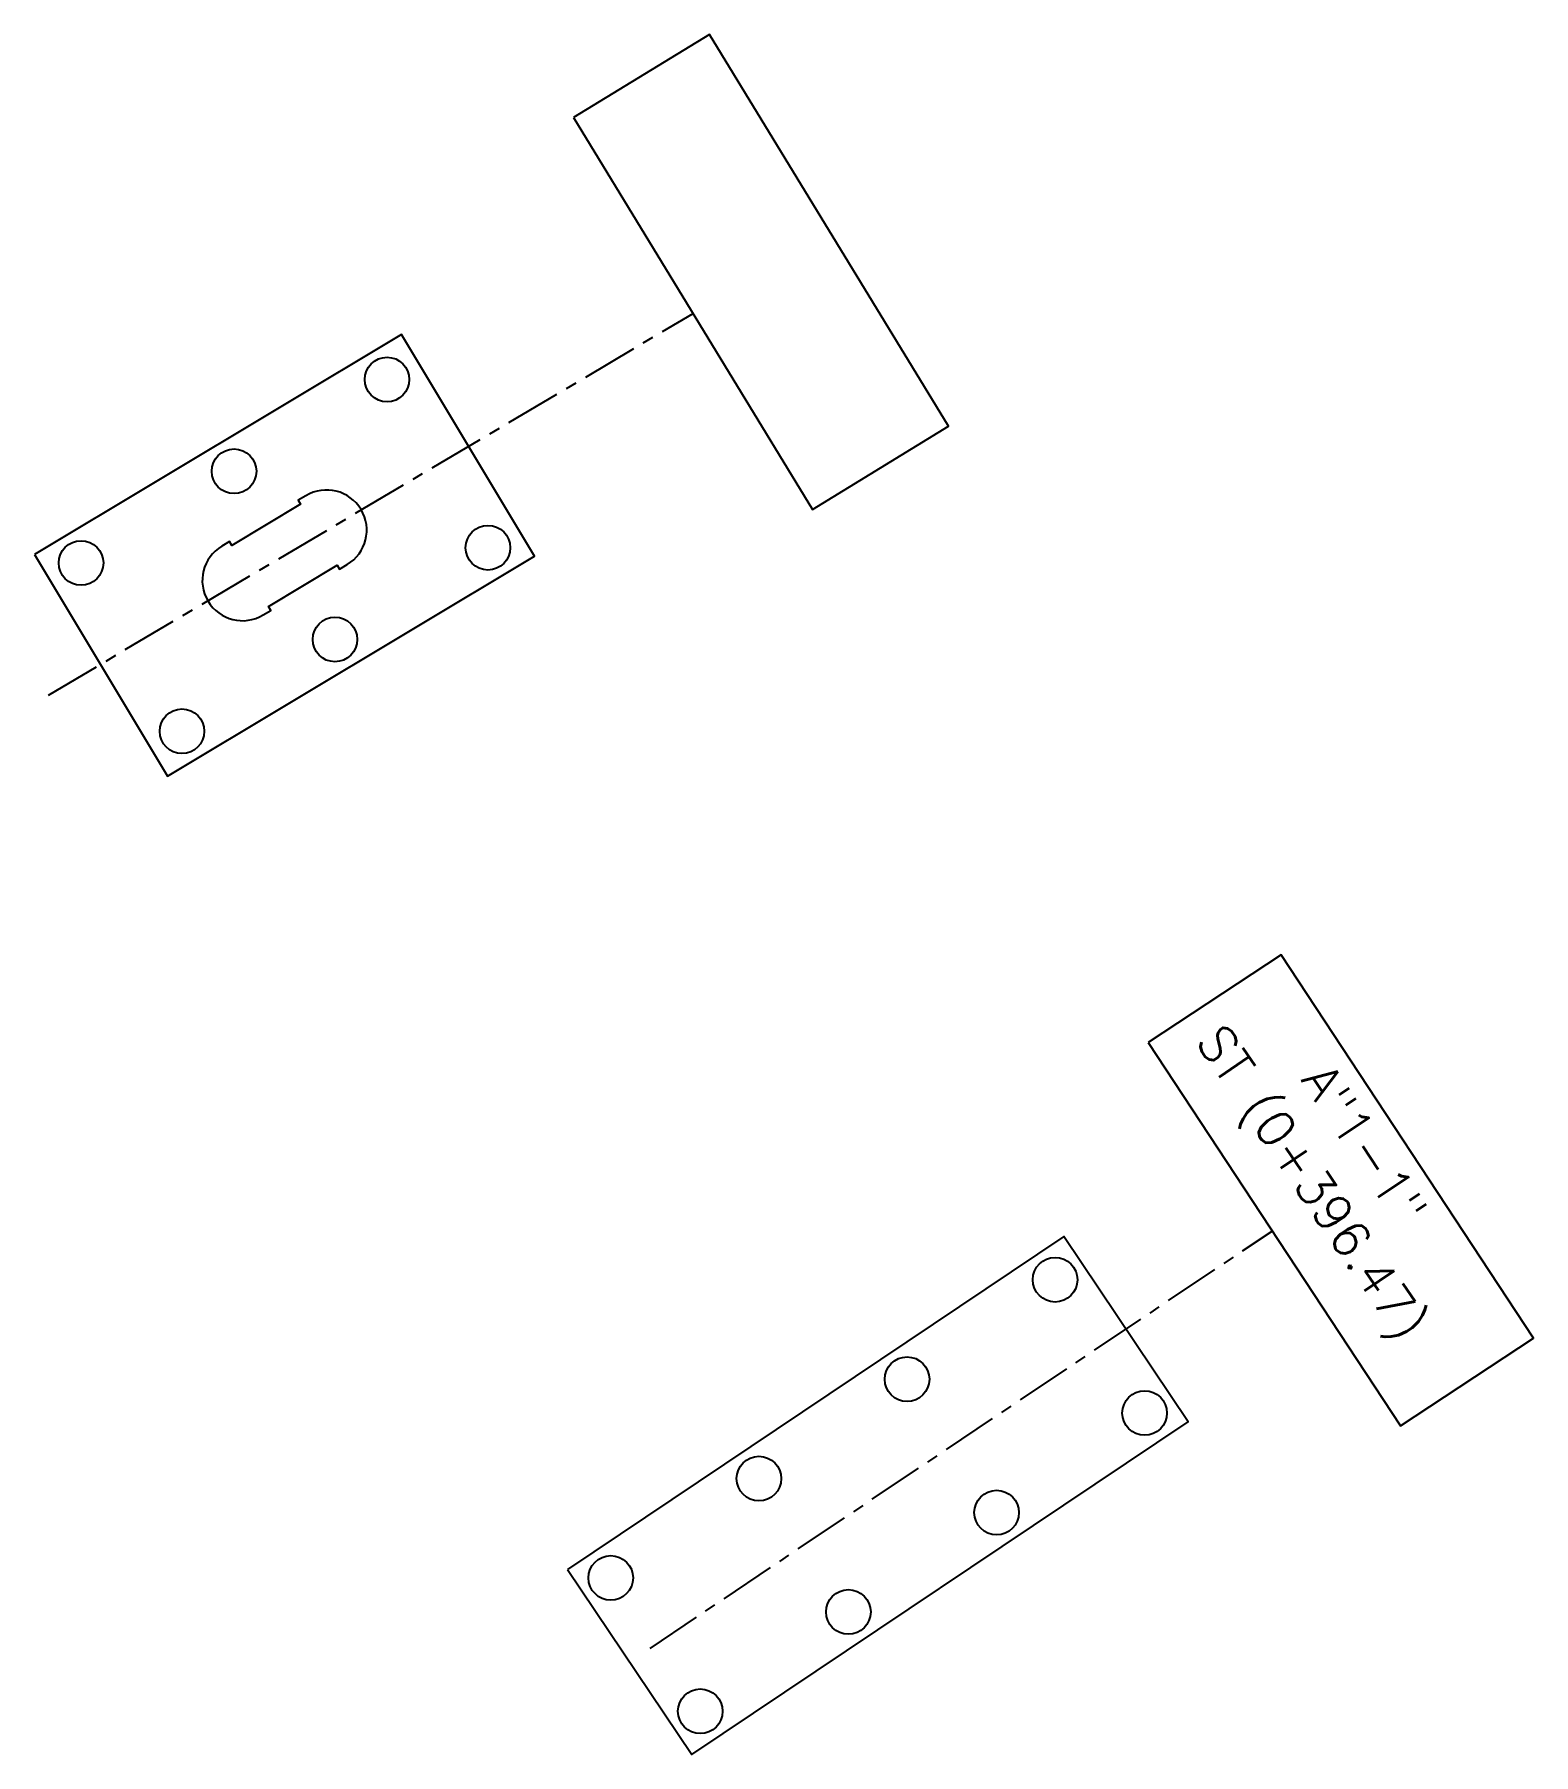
# Model space of a CAD drawing. Header units: metres. Extents: x 205782 to 206106, y 3635013 to 3635356.
# Drawn here: x 206072.44 to 206106.05, y 3635013.08 to 3635051.67 of the extents above; entities that cross this region are included whole.
import ezdxf

# ---------------------------------------------------------------- set-up
doc = ezdxf.new("R2010")
doc.units = ezdxf.units.M
doc.linetypes.add('CENTER', pattern=[2, 1.25, -0.25, 0.25, -0.25])
for name, color, linetype in [('A-BLDG', 7, 'Continuous'), ('WES-AXES', 9, 'CENTER'), ('WES-CONCRETE', 3, 'Continuous'), ('WES-PILES', 2, 'Continuous'), ('WES-TEXT', 255, 'Continuous')]:
    doc.layers.add(name, color=color, linetype=linetype)
doc.styles.add('CEO-Text-300', font='simplex.shx', dxfattribs={"height": 0.81})

msp = doc.modelspace()

# ---------------------------------------------------------------- texts
at = {"layer": 'A-BLDG', "color": 5, "style": 'CEO-Text-300'}
for s, rotation, p in [('ST (0+396.47)', 304.18582, (206098.453, 3635029.0805, 29.5189)), (' A"1-1"', 303.62171, (206100.5096, 3635028.6767, 29.5189))]:
    msp.add_text(s, height=0.81, rotation=rotation, dxfattribs=at).set_placement(p)

# ---------------------------------------------------------------- linework, layer by layer
at = {"layer": 'WES-AXES', "linetype": 'CENTER'}
for p, q in [((206072.752, 3635036.8465), (206087.2067, 3635045.4081)), ((206086.2404, 3635015.4655), (206100.1922, 3635024.8244)), ((206086.2404, 3635015.4655), (206100.1922, 3635024.8244)), ((206086.2404, 3635015.4655), (206100.1922, 3635024.8244)), ((206086.2404, 3635015.4655), (206100.1922, 3635024.8244))]:
    msp.add_line(p, q, dxfattribs=at)
at = {"layer": 'WES-CONCRETE'}
for points in [[(206072.4355, 3635039.9992), (206075.4183, 3635035.025), (206083.6515, 3635039.9621), (206080.6686, 3635044.9363)], [(206084.3901, 3635017.2346), (206087.1754, 3635013.0823), (206098.3036, 3635020.5472), (206095.5182, 3635024.6995)]]:
    msp.add_lwpolyline(points, close=True, dxfattribs=at)
at = {"layer": 'WES-CONCRETE', "color": 3}
msp.add_lwpolyline([(206077.5629, 3635038.643), (206077.7345, 3635038.7459), (206077.683, 3635038.8317), (206079.2267, 3635039.7574), (206079.2782, 3635039.6716), (206079.4497, 3635039.7745, 1), (206078.524, 3635041.3182), (206078.3525, 3635041.2153), (206078.4039, 3635041.1296), (206076.8602, 3635040.2039), (206076.8087, 3635040.2896), (206076.6372, 3635040.1868, 1), (206077.5629, 3635038.643)], format="xyb", dxfattribs=at)
at = {"layer": 'WES-PILES', "transparency": 33554687}
for centre in [(206080.3422, 3635043.925), (206076.912, 3635041.8674), (206082.6051, 3635040.1515), (206073.4818, 3635039.8098), (206079.1749, 3635038.0939), (206075.7447, 3635036.0363)]:
    msp.add_circle(centre, 0.5, dxfattribs=at)
at = {"layer": 'WES-PILES'}
for centre in [(206095.3235, 3635023.7332), (206092.0033, 3635021.5024), (206097.3289, 3635020.7435), (206088.6815, 3635019.2741), (206094.0101, 3635018.5109), (206085.3596, 3635017.0458), (206090.6882, 3635016.2826), (206087.3664, 3635014.0543)]:
    msp.add_circle(centre, 0.5, dxfattribs=at)
at = {"layer": 'WES-TEXT', "linetype": 'ByBlock'}
for points in [[(206084.5255, 3635049.8006), (206089.8827, 3635041.0124), (206092.9316, 3635042.8773), (206087.5744, 3635051.6655)], [(206097.4111, 3635029.0518), (206103.0691, 3635020.4541), (206106.0516, 3635022.4233), (206100.3936, 3635031.021)], [(206097.4111, 3635029.0518), (206103.0691, 3635020.4541), (206106.0516, 3635022.4233), (206100.3936, 3635031.021)], [(206097.4111, 3635029.0518), (206103.0691, 3635020.4541), (206106.0516, 3635022.4233), (206100.3936, 3635031.021)], [(206097.4111, 3635029.0518), (206103.0691, 3635020.4541), (206106.0516, 3635022.4233), (206100.3936, 3635031.021)]]:
    msp.add_lwpolyline(points, close=True, dxfattribs=at)

msp.set_redraw_order([(e.dxf.handle, doc.entitydb.next_handle()) for e in msp.query("TEXT MTEXT ATTDEF DIMENSION ARC_DIMENSION")])  # texts and dimensions are drawn at this point

doc.saveas('drawing.dxf')
